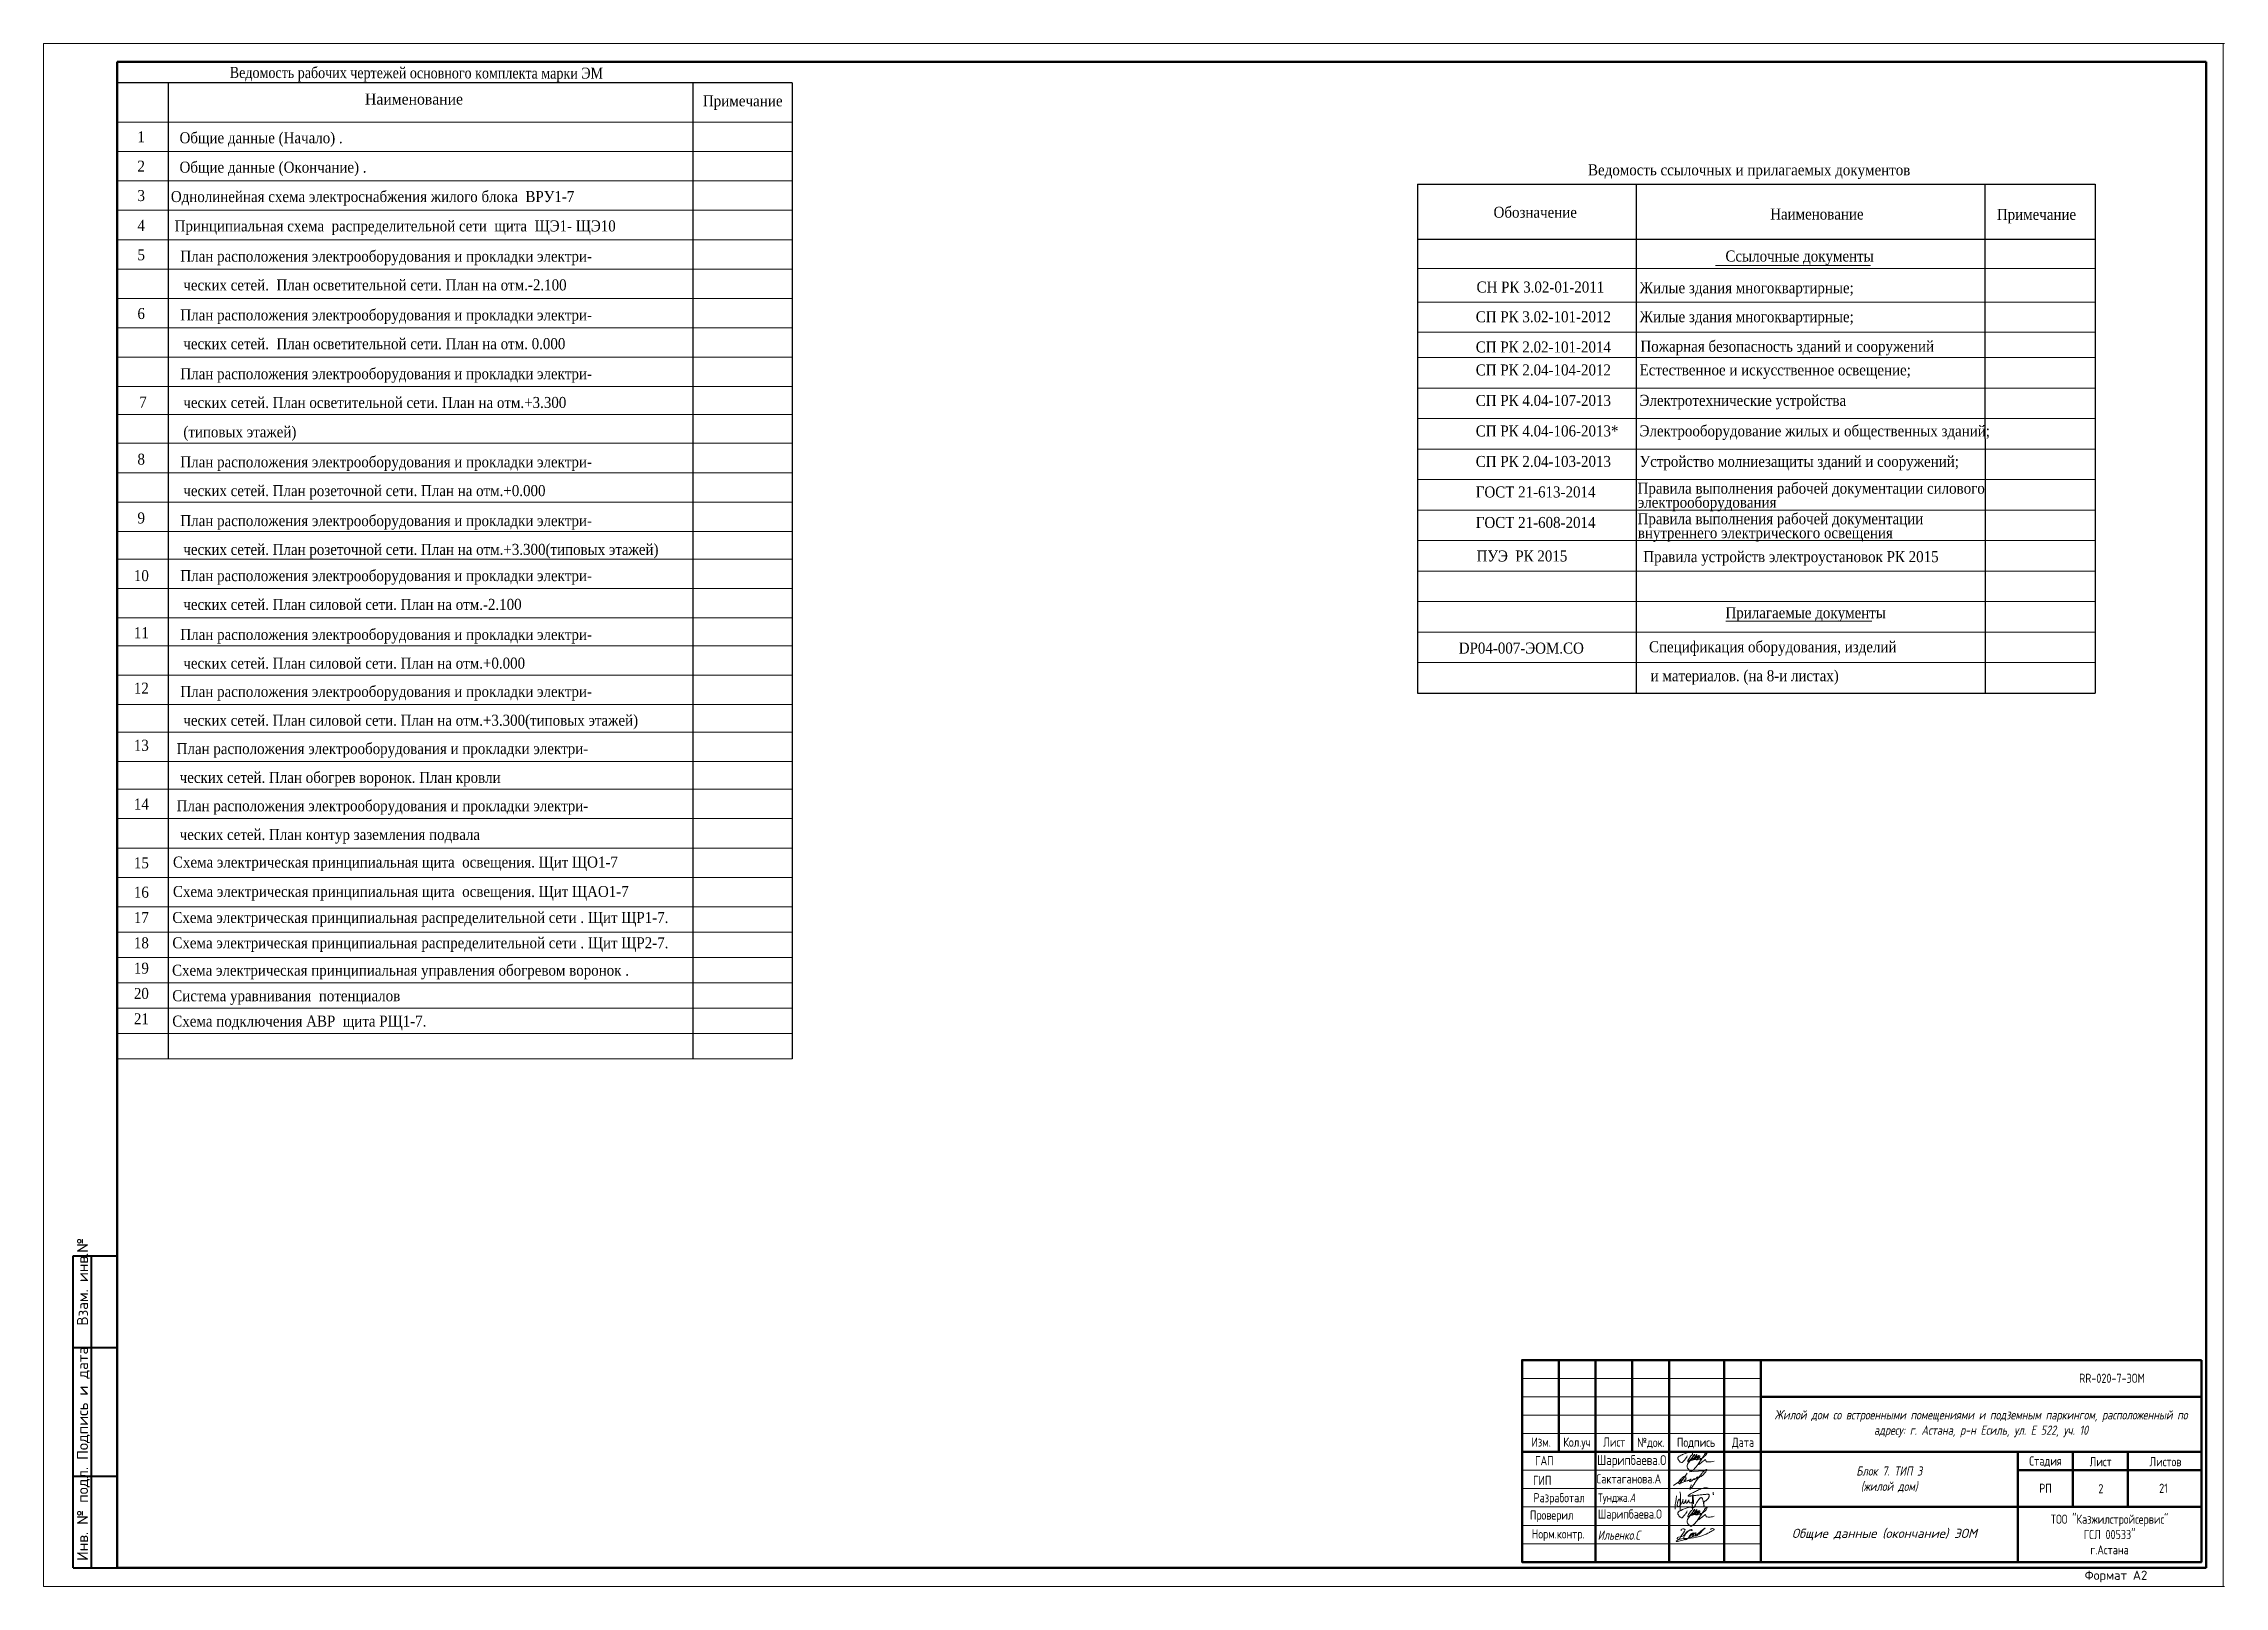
# Model space of a CAD drawing. Header units: millimetres. Extents: x 238368 to 12576735, y -3287118 to 3545602.
# Drawn here: x 5224906 to 5284306, y -2015377 to -1973377 of the extents above; entities that cross this region are included whole.
import ezdxf
from ezdxf.enums import TextEntityAlignment as Align

# ---------------------------------------------------------------- set-up
doc = ezdxf.new("R2010")
doc.units = ezdxf.units.MM
doc.layers.get('0').update_dxf_attribs({"lineweight": 13})
for name, color, linetype, lineweight in [('A-SHEET-n', 26, 'Continuous', 50), ('A-TABLE_2', 26, 'Continuous', 15), ('Frame', 7, 'Continuous', 30), ('Text standart (rus)', 7, 'Continuous', 13), ('Подпись', 162, 'Continuous', 15), ('Штамп', 7, 'Continuous', 50), ('ЭЛ текст', 7, 'Continuous', 20)]:
    doc.layers.add(name, color=color, linetype=linetype, lineweight=lineweight)
doc.layers.add('A_SHTAMP', color=7, linetype='Continuous')
doc.layers.add('ТП', color=7, linetype='Continuous')
doc.layers.add('G-IMPT', color=1, linetype='Continuous', lineweight=25, true_color=0xff0000)
doc.styles.add('GOST', font='isocpeur.ttf')
doc.styles.get("Standard").update_dxf_attribs({"font": 'isocpeur.ttf', "width": 0.8})
doc.styles.add('TNRC', font='times.ttf')
doc.styles.add('Стиль ВК', font='isocpeui.ttf', dxfattribs={"height": 250})

msp = doc.modelspace()

# ---------------------------------------------------------------- texts
at = {"lineweight": 15, "style": 'TNRC', "width": 0.863375}
msp.add_text('Ведомость рабочих чертежей основного комплекта марки ЭМ', height=300, rotation=359.8828, dxfattribs=at).set_placement((5229977, -1974311), (5240144, -1974332), align=Align.FIT)
at = {"lineweight": 15, "style": 'TNRC'}
for s, width, p, p2 in [('Наименование', 0.96514, (5233661, -1975036), (5236330, -1975036)), ('Примечание', 0.926233, (5242862, -1975084), (5245035, -1975084))]:
    msp.add_text(s, height=300, dxfattribs=dict(at, width=width)).set_placement(p, p2, align=Align.FIT)
at = {"lineweight": 15, "style": 'TNRC', "width": 0.9}
for s, p in [('1', (5227463, -1976063)), ('Общие данные (Начало) .  ', (5228609, -1976090)), ('2', (5227463, -1976863)), ('Общие данные (Окончание) .  ', (5228609, -1976890)), ('Ведомость ссылочных и прилагаемых документов', (5266974, -1976963)), ('3', (5227463, -1977663)), ('Однолинейная схема электроснабжения жилого блока  ВРУ1-7', (5228373, -1977690)), ('Обозначение', (5264401, -1978117)), ('Наименование', (5271934, -1978166)), ('Примечание', (5278109, -1978175)), ('4', (5227463, -1978475)), (' Принципиальная схема  распределительной сети  щита  ЩЭ1- ЩЭ10', (5228373, -1978490)), ('5', (5227463, -1979275)), ('План расположения электрооборудования и прокладки электри-', (5228632, -1979313, 96)), ('Ссылочные документы', (5270717, -1979310)), ('ческих сетей.  План осветительной сети. План на отм.-2.100  ', (5228713, -1980096, 96)), ('СН РК 3.02-01-2011  ', (5263937, -1980154)), ('Жилые здания многоквартирные;', (5268378, -1980173)), ('6', (5227463, -1980875)), ('План расположения электрооборудования и прокладки электри-', (5228632, -1980913, 96)), ('СП РК 3.02-101-2012', (5263916, -1980964)), ('Жилые здания многоквартирные;', (5268378, -1980961)), ('ческих сетей.  План осветительной сети. План на отм. 0.000', (5228713, -1981696, 96)), ('СП РК 2.02-101-2014', (5263916, -1981786)), ('Пожарная безопасность зданий и сооружений', (5268400, -1981766)), ('СП РК 2.04-104-2012', (5263916, -1982411)), ('Естественное и искусственное освещение;', (5268378, -1982409)), ('План расположения электрооборудования и прокладки электри-', (5228632, -1982513, 96)), ('7', (5227511, -1983285)), ('ческих сетей. План осветительной сети. План на отм.+3.300 ', (5228713, -1983296, 96)), ('СП РК 4.04-107-2013', (5263916, -1983242)), ('Электротехнические устройства', (5268378, -1983239)), ('(типовых этажей) ', (5228713, -1984096, 96)), ('СП РК 4.04-106-2013* ', (5263916, -1984072)), ('Электрооборудование жилых и общественных зданий;', (5268378, -1984069)), ('8', (5227463, -1984840)), ('План расположения электрооборудования и прокладки электри-', (5228632, -1984913, 96)), ('СП РК 2.04-103-2013', (5263916, -1984902)), ('Устройство молниезащиты зданий и сооружений;', (5268378, -1984900)), ('ческих сетей. План розеточной сети. План на отм.+0.000 ', (5228713, -1985696, 96)), ('ГОСТ 21-613-2014', (5263916, -1985733)), ('Правила выполнения рабочей документации силового ', (5268323, -1985631)), ('электрооборудования', (5268330, -1986013)), ('9', (5227463, -1986440)), ('План расположения электрооборудования и прокладки электри-', (5228632, -1986513, 96)), ('ГОСТ 21-608-2014', (5263916, -1986563)), ('Правила выполнения рабочей документации  ', (5268323, -1986461)), ('внутреннего электрического освещения', (5268330, -1986843)), ('ческих сетей. План розеточной сети. План на отм.+3.300(типовых этажей)  ', (5228713, -1987296, 96)), ('ПУЭ  РК 2015', (5263937, -1987476)), (' Правила устройств электроустановок РК 2015 ', (5268378, -1987494)), ('10', (5227365, -1988010)), ('План расположения электрооборудования и прокладки электри-', (5228632, -1988011, 96)), ('ческих сетей. План силовой сети. План на отм.-2.100  ', (5228713, -1988793, 96)), ('11', (5227365, -1989565)), ('План расположения электрооборудования и прокладки электри-', (5228632, -1989611, 96)), ('Прилагаемые документы', (5270717, -1989020)), ('DP04-007-ЭОМ.СО ', (5263452, -1989983)), ('Спецификация оборудования, изделий ', (5268635, -1989948)), ('ческих сетей. План силовой сети. План на отм.+0.000  ', (5228713, -1990393, 96)), ('и материалов. (на 8-и листах)', (5268679, -1990735)), ('12', (5227365, -1991074)), ('План расположения электрооборудования и прокладки электри-', (5228632, -1991165, 96)), ('ческих сетей. План силовой сети. План на отм.+3.300(типовых этажей)  ', (5228713, -1991948, 96)), ('13', (5227365, -1992629)), ('План расположения электрооборудования и прокладки электри-', (5228531, -1992720, 96)), ('ческих сетей. План обогрев воронок. План кровли', (5228613, -1993503, 96)), ('14', (5227365, -1994229)), ('План расположения электрооборудования и прокладки электри-', (5228531, -1994275, 96)), ('ческих сетей. План контур заземления подвала  ', (5228613, -1995058, 96)), ('15', (5227365, -1995829)), ('Схема электрическая принципиальная щита  освещения. Щит ЩО1-7', (5228430, -1995809)), ('16', (5227365, -1996629)), ('Схема электрическая принципиальная щита  освещения. Щит ЩАО1-7', (5228430, -1996609)), ('17', (5227365, -1997319)), ('Схема электрическая принципиальная распределительной сети . Щит ЩР1-7.', (5228414, -1997317)), ('18', (5227365, -1998008)), ('Схема электрическая принципиальная распределительной сети . Щит ЩР2-7.', (5228414, -1998007)), ('19', (5227365, -1998697)), ('Схема электрическая принципиальная управления обогревом воронок .', (5228405, -1998753)), ('20', (5227365, -1999386)), ('Система уравнивания  потенциалов  ', (5228412, -1999448)), ('21', (5227365, -2000076)), ('Схема подключения АВР  щита РЩ1-7.', (5228412, -2000138))]:
    msp.add_text(s, height=300, dxfattribs=at).set_placement(p)
at = {"linetype": 'Continuous', "style": 'GOST'}
msp.add_text('Инв. № подл. Подпись и дата   Взам. инв.№', height=300, rotation=90, dxfattribs=at).set_placement((5226116, -2014684))
at = {"layer": 'A-SHEET-n', "color": 0, "lineweight": 50, "style": 'GOST', "width": 0.8}
for s, height, p in [('Шарипбаева.О', 270.34, (5267219, -2012075)), ('Сактаганова.А', 250, (5267199, -2012576)), ('Шарипбаева.О', 250, (5267240, -2013534))]:
    msp.add_text(s, height=height, dxfattribs=at).set_placement(p)
at = {"layer": 'A-SHEET-n', "color": 0, "linetype": 'Continuous', "char_height": 250, "attachment_point": 5}
for s, insert, width in [('{\\fISOCPEUR|b0|i1|c204|p34;Жилой дом со встроенными помещениями и подземным паркингом, расположенный по адресу: г. Астана, р-н Есиль, ул. Е 522, уч. 10}', (5277679, -2010951), 12000), ('\\A1;ГAП', (5265784, -2011956), 6000), ('\\A1;Кол.уч', (5266672, -2011486), 6000), ('\\A1;Лист', (5267688, -2011449), 6000), ('\\A1;№док.', (5268687, -2011478), 6000), ('\\A1;Подпись', (5269915, -2011475), 6000), ('\\A1;Дата', (5271197, -2011480), 6000), ('\\A1;Стадия', (5279434, -2011983), 6000), ('\\A1;Лист', (5280936, -2011983), 6000), ('\\A1;Листов', (5282700, -2011983), 6000), ('\\A1;ГИП', (5265726, -2012493), 6000), ('{\\fISOCPEUR|b0|i1|c204|p34;Блок 7. ТИП 3\\P(жилой дом)}', (5275179, -2012466), 7000), ('\\A1;Разработал', (5266188, -2012998), 6000), ('\\A1;РП', (5279434, -2012707), 1380.27), ('\\A1;2', (5280943, -2012719), 1609.61), ('\\A1;21', (5282649, -2012707), 1609.61), ('\\A1;Проверил', (5265985, -2013470), 6000), ('ТОО "Казжилстройсервис"\\PГСЛ 00533"\\Pг.Астана', (5281179, -2013966), 6000), ('\\A1;Норм.контр.', (5266162, -2013984), 6000)]:
    msp.add_mtext(s, dxfattribs=dict(at, insert=insert, width=width))
at = {"layer": 'A-SHEET-n', "color": 0, "linetype": 'Continuous', "lineweight": 13, "insert": (5265697, -2011449), "char_height": 250, "width": 6000, "attachment_point": 5}
msp.add_mtext('\\A1;Изм.', dxfattribs=at)
at = {"layer": 'A-SHEET-n', "color": 0, "lineweight": 30, "insert": (5267245, -2012848), "char_height": 230, "attachment_point": 1}
msp.add_mtext_dynamic_manual_height_columns('Тунджа{\\fGOST Common|b0|i1|c0|p34;.\\fGOST Common|b0|i1|c162|p34;A }', width=1627.43, gutter_width=1, heights=[0], dxfattribs=at)
at = {"layer": 'A-SHEET-n', "color": 0, "linetype": 'Continuous', "lineweight": 30, "insert": (5268217, -2013983), "char_height": 250, "width": 1958.9, "attachment_point": 5, "style": 'GOST'}
msp.add_mtext('\\A1;\\pxql;{\\fGOST Common|b0|i1|c204|p34;\\W0.8;Ильенко\\fGOST Common|b0|i1|c0|p34;.\\fGOST Common|b0|i1|c204|p34;С}', dxfattribs=at)
at = {"layer": 'A_SHTAMP', "color": 0, "linetype": 'Continuous', "lineweight": 13, "insert": (5281246, -2009712), "char_height": 250, "width": 3167.44, "attachment_point": 5}
msp.add_mtext('RR-020-7-ЭОМ', dxfattribs=at)
at = {"layer": 'Штамп', "color": 7, "lineweight": 13, "insert": (5275046, -2013968, -317603), "char_height": 250, "width": 5631.8, "attachment_point": 5, "style": 'Стиль ВК'}
msp.add_mtext('Общие данные (окончание) ЭОМ', dxfattribs=at)
at = {"layer": 'ЭЛ текст', "color": 7, "lineweight": 30, "style": 'GOST'}
msp.add_text('Формат А2', height=250, dxfattribs=at).set_placement((5280500, -2015200))

# ---------------------------------------------------------------- blocks, each defined once
blk = doc.blocks.new('A$C057992fb')
at = {"layer": 'G-IMPT', "color": 154, "lineweight": 9, "true_color": 0x0052a5}
for points in [[(5386, 43584), (3608, 33561), (2272, 25866), (1315, 19990), (673, 15420), (284, 11648), (84, 8160), (11, 4448), (0, 0)], [(17362, 14978), (17173, 19223), (16965, 22658), (16739, 25381), (16498, 27490), (16244, 29084), (15978, 30260), (15703, 31118), (15420, 31756), (15131, 32256), (14837, 32641), (14539, 32919), (14237, 33097), (13931, 33183), (13622, 33184), (13311, 33106), (12999, 32959), (12684, 32745), (12366, 32456), (12041, 32077), (11708, 31596), (11363, 31000), (11003, 30275), (10627, 29410), (10231, 28389), (9816, 27209), (9393, 25895), (8974, 24482), (8575, 23003), (8208, 21493), (7888, 19985), (7627, 18513), (7440, 17112), (7336, 15810), (7314, 14612), (7366, 13519), (7486, 12530), (7668, 11644), (7907, 10863), (8195, 10186), (8527, 9612), (8897, 9142), (9305, 8777), (9753, 8517), (10240, 8363), (10768, 8316), (11338, 8376), (11950, 8545), (12606, 8823), (13305, 9213), (14050, 9729), (14839, 10384), (15673, 11194), (16551, 12174), (17476, 13340), (18445, 14705), (19460, 16285), (20516, 18084), (21583, 20068), (22630, 22190), (23622, 24405), (24525, 26666), (25307, 28928), (25934, 31145), (26372, 33272)], [(16097, 57545), (16948, 53558), (17543, 49068), (17914, 44213), (18097, 39127), (18124, 33948), (18030, 28810), (17850, 23850), (17617, 19204), (17362, 14978), (17107, 11163), (16867, 7717), (16661, 4602), (16505, 1777), (16418, -797), (16416, -3160), (16517, -5352)], [(26153, 32209), (25895, 30330), (25714, 28637), (25600, 27122), (25544, 25772), (25537, 24578), (25568, 23531), (25629, 22619), (25711, 21833), (25804, 21163), (25910, 20598), (26028, 20128), (26162, 19742), (26310, 19431), (26476, 19183), (26660, 18990), (26864, 18839), (27088, 18724), (27330, 18643), (27588, 18599), (27859, 18592), (28140, 18625), (28430, 18700), (28725, 18817), (29023, 18978), (29322, 19186), (29624, 19440), (29931, 19742), (30246, 20092), (30569, 20492), (30905, 20941), (31255, 21441), (31622, 21993), (32005, 22595), (32402, 23242), (32805, 23925), (33210, 24639), (33609, 25374), (33997, 26123), (34368, 26879), (34716, 27634), (35036, 28377), (35324, 29089), (35578, 29746), (35794, 30324), (35970, 30800), (36103, 31151), (36191, 31353), (36231, 31383), (36222, 31226), (36172, 30900), (36091, 30432), (35989, 29847), (35876, 29172), (35763, 28434), (35659, 27659), (35574, 26873), (35517, 26098), (35489, 25346), (35489, 24620), (35518, 23928), (35575, 23275), (35659, 22667), (35771, 22110), (35909, 21610), (36073, 21171), (36260, 20793), (36466, 20473), (36685, 20208), (36915, 19997), (37150, 19837), (37388, 19726), (37624, 19661), (37855, 19641), (38084, 19664), (38314, 19732), (38550, 19844), (38795, 19999), (39053, 20199), (39328, 20442), (39624, 20729), (39949, 21072), (40327, 21531), (40786, 22178), (41354, 23085), (42061, 24323), (42933, 25966), (44000, 28085), (45289, 30752)], [(45289, 30752), (45193, 29549), (45189, 28434), (45266, 27408), (45412, 26467), (45615, 25610), (45863, 24833), (46144, 24136), (46448, 23516), (46762, 22970), (47088, 22494), (47426, 22085), (47777, 21738), (48141, 21448), (48522, 21211), (48918, 21024), (49332, 20881), (49764, 20778), (50210, 20715), (50666, 20689), (51127, 20699), (51588, 20744), (52046, 20822), (52495, 20932), (52931, 21072), (53351, 21240), (53755, 21429), (54145, 21630), (54523, 21834), (54890, 22034), (55249, 22220), (55601, 22384), (55948, 22518), (56292, 22615), (56630, 22672), (56964, 22689), (57292, 22666), (57613, 22603), (57927, 22497), (58232, 22351), (58527, 22162), (58812, 21931), (59086, 21665), (59345, 21371), (59590, 21055), (59817, 20726), (60025, 20390), (60214, 20054), (60380, 19726), (60522, 19413), (60643, 19121), (60745, 18858), (60828, 18631), (60897, 18446), (60951, 18310), (60994, 18229), (61028, 18212), (61053, 18265), (61072, 18394), (61082, 18607), (61085, 18910), (61080, 19312), (61067, 19818), (61046, 20436), (61017, 21173), (60979, 22037), (60930, 23046), (60867, 24217), (60787, 25567), (60689, 27116), (60568, 28881), (60423, 30881), (60251, 33133), (60050, 35627), (59827, 38246), (59589, 40840), (59343, 43265), (59096, 45372), (58857, 47015), (58632, 48047), (58429, 48321), (58253, 47740), (58102, 46404), (57969, 44464), (57850, 42072), (57740, 39378), (57633, 36532), (57525, 33685), (57409, 30988), (57284, 28562), (57153, 26405), (57023, 24487), (56899, 22776), (56789, 21242), (56697, 19853), (56632, 18578), (56598, 17386), (56601, 16252), (56642, 15168), (56719, 14133), (56833, 13145), (56981, 12204), (57164, 11307), (57381, 10452), (57631, 9640), (57912, 8868), (58221, 8143), (58550, 7470), (58897, 6856), (59254, 6308), (59616, 5832), (59979, 5434), (60336, 5120), (60685, 4899), (61035, 4788), (61395, 4804), (61776, 4965), (62189, 5291), (62644, 5799), (63153, 6508), (63724, 7435), (64368, 8590), (65082, 9949), (65861, 11478), (66703, 13144), (67602, 14912), (68556, 16750), (69559, 18623), (70608, 20499), (71698, 22347), (72815, 24148), (73946, 25887), (75077, 27549), (76194, 29118), (77283, 30579), (78331, 31916), (79323, 33114), (80250, 34161), (81114, 35062), (81923, 35826), (82684, 36461), (83405, 36975), (84092, 37377), (84754, 37677), (85396, 37881), (86026, 37995), (86642, 38007), (87244, 37903), (87828, 37665), (88394, 37279), (88940, 36729), (89464, 36000), (89965, 35077), (90441, 33950), (90895, 32642), (91328, 31182), (91744, 29598), (92145, 27920), (92534, 26177), (92913, 24397), (93285, 22610), (93651, 20844), (94005, 19119), (94339, 17458), (94647, 15880), (94921, 14407), (95154, 13058), (95337, 11856), (95465, 10819), (95531, 9968), (95543, 9316), (95509, 8874), (95439, 8654), (95340, 8667), (95223, 8926), (95096, 9442), (94969, 10227), (94849, 11280), (94744, 12550), (94660, 13977), (94604, 15497), (94582, 17049), (94602, 18569), (94670, 19997), (94792, 21269), (94974, 22338), (95219, 23220), (95526, 23945), (95898, 24541), (96335, 25040), (96838, 25471), (97409, 25864), (98048, 26249), (98754, 26652), (99520, 27086), (100336, 27556), (101191, 28070), (102075, 28637), (102979, 29263), (103892, 29957), (104805, 30725), (105708, 31571), (106590, 32485), (107443, 33451), (108256, 34457), (109020, 35487), (109726, 36526), (110363, 37561), (110923, 38576), (111398, 39560), (111792, 40508), (112111, 41417), (112362, 42284), (112549, 43107), (112680, 43884), (112761, 44611), (112798, 45287), (112795, 45909), (112743, 46476), (112635, 46989), (112459, 47448), (112207, 47852), (111867, 48203), (111432, 48499), (110891, 48742), (110229, 48931), (109415, 49064), (108413, 49143), (107185, 49165), (105696, 49131), (103909, 49038), (101787, 48887), (99295, 48678), (96414, 48410), (93204, 48092), (89742, 47736), (86105, 47351), (82372, 46947), (78619, 46537), (74925, 46129), (71367, 45734), (68011, 45361), (64873, 45013), (61956, 44689), (59265, 44390), (56804, 44117), (54576, 43870), (52586, 43649), (50837, 43455), (49330, 43288), (48048, 43152), (46968, 43048), (46071, 42979), (45334, 42949), (44737, 42959), (44258, 43013), (43877, 43113), (43578, 43262), (43368, 43463), (43263, 43719), (43275, 44033), (43420, 44408), (43710, 44848), (44161, 45355), (44785, 45932), (45597, 46584), (46612, 47318), (47846, 48142), (49313, 49064), (51028, 50092), (53008, 51235), (55267, 52500), (57821, 53896), (60672, 55423), (63771, 57048), (67055, 58728), (70464, 60422), (73935, 62088), (77407, 63685), (80817, 65170), (84104, 66503), (87226, 67646), (90228, 68586), (93175, 69313), (96130, 69819), (99160, 70093), (102328, 70127), (105700, 69912), (109340, 69439)], [(125385, 56635), (125208, 54967), (125101, 53665), (125085, 52622), (125179, 51732), (125403, 50888), (125775, 49986), (126316, 48919), (127045, 47580)]]:
    blk.add_lwpolyline(points, dxfattribs=at)

# ---------------------------------------------------------------- linework, layer by layer
for p, q in [((5224906, -1973377), (5224906, -2015377)), ((5284306, -1973377), (5224906, -1973377)), ((5284270, -2015377), (5284270, -1973377)), ((5224906, -2015377), (5284306, -2015377))]:
    msp.add_line(p, q)
at = {"color": 7, "lineweight": 30}
for p, q in [((5245297, -1974446), (5226906, -1974446)), ((5228297, -1974446), (5228297, -2001013)), ((5242587, -1974446), (5242587, -2001013)), ((5245296, -1974446), (5245296, -2001013))]:
    msp.add_line(p, q, dxfattribs=at)
at = {"lineweight": 15}
for p, q in [((5245297, -1975515), (5226906, -1975515)), ((5226906, -1976315), (5245297, -1976315)), ((5226906, -1977115), (5245297, -1977115)), ((5226906, -1977915), (5245297, -1977915)), ((5226906, -1978715), (5245297, -1978715)), ((5226906, -1979515), (5245297, -1979515)), ((5226906, -1980315), (5245297, -1980315)), ((5226906, -1981115), (5245297, -1981115)), ((5226906, -1981915), (5245297, -1981915)), ((5226906, -1982715), (5245297, -1982715)), ((5226906, -1983470), (5245297, -1983470)), ((5226906, -1984258), (5245297, -1984258)), ((5226906, -1985058), (5245297, -1985058)), ((5226906, -1985858), (5245297, -1985858)), ((5226906, -1986658), (5245297, -1986658)), ((5226906, -1987413), (5245297, -1987413)), ((5226906, -1988213), (5245297, -1988213)), ((5226906, -1989013), (5245297, -1989013)), ((5226906, -1989768), (5245297, -1989768)), ((5226906, -1990568), (5245297, -1990568)), ((5226906, -1991368), (5245297, -1991368)), ((5226906, -1992122), (5245297, -1992122)), ((5226906, -1992922), (5245297, -1992922)), ((5226906, -1993677), (5245297, -1993677)), ((5226906, -1994477), (5245297, -1994477)), ((5226906, -1995277), (5245297, -1995277)), ((5226906, -1996077), (5245297, -1996077)), ((5226906, -1996877), (5245297, -1996877)), ((5226906, -1997566), (5245297, -1997566)), ((5226906, -1997566), (5245297, -1997566)), ((5226906, -1998256), (5245297, -1998256)), ((5226906, -1998945), (5245297, -1998945)), ((5226906, -1999634), (5245297, -1999634)), ((5226906, -2000324), (5245297, -2000324)), ((5226906, -2001013), (5245297, -2001013))]:
    msp.add_line(p, q, dxfattribs=at)
at = {"lineweight": 30}
msp.add_line((5225712, -2014877), (5226912, -2014877), dxfattribs=at)
at = {"layer": 'A-SHEET-n', "color": 0}
for p, q in [((5266179, -2011731), (5266179, -2009216)), ((5267179, -2014716), (5267179, -2009216)), ((5268179, -2011716), (5268179, -2009216)), ((5269179, -2014716), (5269179, -2009216)), ((5270679, -2014716), (5270679, -2009216)), ((5271679, -2014716), (5271679, -2009216)), ((5271679, -2010216), (5283679, -2010216)), ((5265179, -2011716), (5271679, -2011716)), ((5271679, -2011716), (5283679, -2011716)), ((5278679, -2011716), (5278679, -2014716)), ((5271679, -2013216), (5283679, -2013216))]:
    msp.add_line(p, q, dxfattribs=at)
at = {"layer": 'A-SHEET-n', "color": 0, "linetype": 'Continuous'}
for p, q in [((5280179, -2011716), (5280179, -2013216)), ((5281679, -2011716), (5281679, -2013216)), ((5278679, -2012216), (5283679, -2012216))]:
    msp.add_line(p, q, dxfattribs=at)
at = {"layer": 'A-SHEET-n', "linetype": 'Continuous', "lineweight": 13}
msp.add_line((5278679, -2013216), (5283679, -2013216), dxfattribs=at)
at = {"layer": 'A-SHEET-n', "color": 0}
msp.add_lwpolyline([(5283679, -2009216), (5265179, -2009216), (5265179, -2014716), (5283679, -2014716)], close=True, dxfattribs=at)
at = {"layer": 'A-TABLE_2', "color": 0}
for p, q in [((5265179, -2009716), (5271679, -2009716)), ((5265179, -2010216), (5271679, -2010216)), ((5265179, -2010716), (5271679, -2010716)), ((5265179, -2011216), (5271679, -2011216)), ((5265179, -2012216), (5271679, -2012216)), ((5265179, -2012716), (5271679, -2012716)), ((5265179, -2013216), (5271679, -2013216)), ((5265179, -2013716), (5271679, -2013716)), ((5265179, -2014216), (5271679, -2014216))]:
    msp.add_line(p, q, dxfattribs=at)
at = {"layer": 'Frame', "lineweight": 50}
for p, q in [((5226906, -1973877), (5226906, -2014877)), ((5283806, -1973877), (5226906, -1973877)), ((5283806, -2014877), (5283806, -1973877)), ((5226906, -2014877), (5283806, -2014877))]:
    msp.add_line(p, q, dxfattribs=at)
at = {"layer": 'Text standart (rus)', "lineweight": 30}
msp.add_line((5262325, -1977201), (5262325, -1991058), dxfattribs=at)
at = {"layer": 'Text standart (rus)'}
for p, q in [((5262325, -1979501), (5280786, -1979501)), ((5270449, -1979417), (5274667, -1979417)), ((5262325, -1980414), (5280786, -1980414)), ((5262325, -1981237), (5280786, -1981237)), ((5262325, -1981923), (5280786, -1981923)), ((5262325, -1981923), (5280786, -1981923)), ((5262325, -1982753), (5280786, -1982753)), ((5262325, -1983584), (5280786, -1983584)), ((5262325, -1984414), (5280786, -1984414)), ((5262325, -1985245), (5280786, -1985245)), ((5262325, -1986075), (5280786, -1986075)), ((5262325, -1986905), (5280786, -1986905)), ((5262325, -1987736), (5280786, -1987736)), ((5262325, -1988566), (5280786, -1988566)), ((5270726, -1989096), (5274700, -1989096)), ((5262325, -1989397), (5280786, -1989397)), ((5262325, -1990227), (5280786, -1990227))]:
    msp.add_line(p, q, dxfattribs=at)
at = {"layer": 'Text standart (rus)', "lineweight": 30}
for points in [[(5262325, -1977201), (5280786, -1977201)], [(5268285, -1977201), (5268285, -1991058)], [(5277786, -1977201), (5277793, -1991058)], [(5280786, -1977201), (5280786, -1991058)], [(5262325, -1978701), (5280786, -1978701)], [(5262325, -1991058), (5280786, -1991058)]]:
    msp.add_lwpolyline(points, dxfattribs=at)
at = {"layer": 'Подпись', "color": 0, "lineweight": 13}
for p, q in [((5269301, -2012631), (5269558, -2012459)), ((5269671, -2012298), (5269461, -2012597)), ((5269724, -2012255), (5270113, -2012228))]:
    msp.add_line(p, q, dxfattribs=at)
for points in [[(5269416, -2011886), (5269416, -2011886), (5269416, -2011845), (5269501, -2011812), (5269532, -2011796)], [(5269532, -2011796), (5269532, -2011796), (5269565, -2011778), (5269811, -2011689), (5269820, -2011745)], [(5269678, -2011820), (5269661, -2011855), (5269665, -2011858), (5269639, -2011891)], [(5269757, -2011852), (5269757, -2011852), (5269749, -2011864), (5269666, -2011989), (5269705, -2011984)], [(5269705, -2011984), (5269705, -2011984), (5269715, -2011983), (5269858, -2011828), (5269867, -2011815)], [(5269745, -2011965), (5269745, -2011965), (5269785, -2011919), (5269834, -2011886), (5269894, -2011874)], [(5269820, -2011745), (5269820, -2011745), (5269829, -2011797), (5269786, -2011813), (5269757, -2011852)], [(5269882, -2011786), (5269882, -2011786), (5269856, -2011786), (5269804, -2011888), (5269777, -2011914)], [(5269851, -2011899), (5269851, -2011899), (5269862, -2011887), (5269953, -2011799), (5269936, -2011788)], [(5269936, -2011788), (5269936, -2011788), (5269928, -2011784), (5269868, -2011885), (5269854, -2011899)], [(5269964, -2011831), (5269964, -2011831), (5269959, -2011831), (5269866, -2011941), (5269929, -2011927)], [(5269867, -2011815), (5269867, -2011815), (5269873, -2011806), (5269889, -2011802), (5269882, -2011786)], [(5269894, -2011874), (5269894, -2011874), (5269917, -2011869), (5269947, -2011869), (5269974, -2011872)], [(5269900, -2011893), (5269900, -2011893), (5269901, -2011892), (5269990, -2011828), (5269964, -2011831)], [(5269990, -2011819), (5269990, -2011819), (5269977, -2011820), (5269913, -2011867), (5269913, -2011901)], [(5269929, -2011927), (5269929, -2011927), (5269969, -2011918), (5270043, -2011816), (5269990, -2011819)], [(5269983, -2011883), (5269983, -2011883), (5270012, -2011862), (5269959, -2011835), (5269952, -2011897)], [(5269974, -2011872), (5269974, -2011872), (5270005, -2011875), (5270035, -2011884), (5270035, -2011922)], [(5270215, -2011731), (5270215, -2011731), (5270159, -2011731), (5270120, -2011849), (5270075, -2011897)], [(5270092, -2011878), (5270092, -2011878), (5270113, -2011871), (5270132, -2011844), (5270150, -2011836)], [(5270150, -2011836), (5270180, -2011812), (5270215, -2011771), (5270215, -2011731)], [(5269491, -2011997), (5269491, -2011997), (5269480, -2011992), (5269416, -2011912), (5269416, -2011886)], [(5269584, -2011958), (5269584, -2011958), (5269558, -2011993), (5269538, -2012019), (5269491, -2011997)], [(5269639, -2011891), (5269639, -2011891), (5269619, -2011917), (5269605, -2011930), (5269584, -2011958)], [(5269721, -2012201), (5269721, -2012201), (5269647, -2012138), (5269689, -2012030), (5269745, -2011965)], [(5269830, -2012214), (5269830, -2012214), (5269785, -2012242), (5269767, -2012240), (5269721, -2012201)], [(5269777, -2011914), (5269777, -2011914), (5269758, -2011932), (5269786, -2011971), (5269851, -2011899)], [(5269986, -2012033), (5269986, -2012033), (5269968, -2012066), (5269856, -2012198), (5269830, -2012214)], [(5269854, -2011899), (5269854, -2011899), (5269836, -2011918), (5269851, -2011946), (5269900, -2011893)], [(5269913, -2011901), (5269913, -2011901), (5269913, -2011955), (5269937, -2011915), (5269983, -2011883)], [(5269952, -2011897), (5269952, -2011897), (5269945, -2011949), (5269969, -2011932), (5270010, -2011913)], [(5270021, -2011977), (5270021, -2011977), (5270012, -2012040), (5269950, -2012091), (5270077, -2011996)], [(5270075, -2011897), (5270075, -2011897), (5270074, -2011897), (5269986, -2012032), (5269986, -2012033)], [(5270010, -2011913), (5270010, -2011913), (5270026, -2011906), (5270050, -2011892), (5270092, -2011878)], [(5270035, -2011922), (5270035, -2011922), (5270035, -2011960), (5270022, -2011967), (5270021, -2011977)], [(5270077, -2011996), (5270077, -2011996), (5270094, -2011984), (5270184, -2011901), (5270184, -2011939)], [(5270184, -2011939), (5270184, -2011939), (5270184, -2011992), (5270215, -2011990), (5270294, -2011990)], [(5270294, -2011990), (5270294, -2011990), (5270324, -2011990), (5270379, -2011982), (5270405, -2011966)], [(5269416, -2013386), (5269416, -2013386), (5269416, -2013345), (5269501, -2013312), (5269532, -2013296)], [(5269491, -2013497), (5269491, -2013497), (5269480, -2013492), (5269416, -2013412), (5269416, -2013386)], [(5269584, -2013458), (5269584, -2013458), (5269558, -2013493), (5269538, -2013519), (5269491, -2013497)], [(5269532, -2013296), (5269532, -2013296), (5269565, -2013278), (5269811, -2013189), (5269820, -2013245)], [(5269639, -2013391), (5269639, -2013391), (5269619, -2013417), (5269605, -2013430), (5269584, -2013458)], [(5269678, -2013320), (5269661, -2013355), (5269665, -2013358), (5269639, -2013391)], [(5269757, -2013352), (5269757, -2013352), (5269749, -2013364), (5269666, -2013489), (5269705, -2013484)], [(5269721, -2013701), (5269721, -2013701), (5269647, -2013638), (5269689, -2013530), (5269745, -2013465)], [(5269705, -2013484), (5269705, -2013484), (5269715, -2013483), (5269858, -2013328), (5269867, -2013315)], [(5269745, -2013465), (5269745, -2013465), (5269785, -2013419), (5269834, -2013386), (5269894, -2013374)], [(5269820, -2013245), (5269820, -2013245), (5269829, -2013297), (5269786, -2013313), (5269757, -2013352)], [(5269777, -2013414), (5269777, -2013414), (5269758, -2013432), (5269786, -2013471), (5269851, -2013399)], [(5269882, -2013286), (5269882, -2013286), (5269856, -2013286), (5269804, -2013388), (5269777, -2013414)], [(5269986, -2013533), (5269986, -2013533), (5269968, -2013566), (5269856, -2013698), (5269830, -2013714)], [(5269854, -2013399), (5269854, -2013399), (5269836, -2013418), (5269851, -2013446), (5269900, -2013393)], [(5269851, -2013399), (5269851, -2013399), (5269862, -2013387), (5269953, -2013299), (5269936, -2013288)], [(5269936, -2013288), (5269936, -2013288), (5269928, -2013284), (5269868, -2013385), (5269854, -2013399)], [(5269964, -2013331), (5269964, -2013331), (5269959, -2013331), (5269866, -2013441), (5269929, -2013427)], [(5269867, -2013315), (5269867, -2013315), (5269873, -2013306), (5269889, -2013302), (5269882, -2013286)], [(5269894, -2013374), (5269894, -2013374), (5269917, -2013369), (5269947, -2013369), (5269974, -2013372)], [(5269900, -2013393), (5269900, -2013393), (5269901, -2013392), (5269990, -2013328), (5269964, -2013331)], [(5269990, -2013319), (5269990, -2013319), (5269977, -2013320), (5269913, -2013367), (5269913, -2013401)], [(5269913, -2013401), (5269913, -2013401), (5269913, -2013455), (5269937, -2013415), (5269983, -2013383)], [(5269929, -2013427), (5269929, -2013427), (5269969, -2013418), (5270043, -2013316), (5269990, -2013319)], [(5269952, -2013397), (5269952, -2013397), (5269945, -2013449), (5269969, -2013432), (5270010, -2013413)], [(5270021, -2013477), (5270021, -2013477), (5270012, -2013540), (5269950, -2013591), (5270077, -2013496)], [(5269983, -2013383), (5269983, -2013383), (5270012, -2013362), (5269959, -2013335), (5269952, -2013397)], [(5269974, -2013372), (5269974, -2013372), (5270005, -2013375), (5270035, -2013384), (5270035, -2013422)], [(5270075, -2013397), (5270075, -2013397), (5270074, -2013397), (5269986, -2013532), (5269986, -2013533)], [(5270010, -2013413), (5270010, -2013413), (5270026, -2013406), (5270050, -2013392), (5270092, -2013378)], [(5270035, -2013422), (5270035, -2013422), (5270035, -2013460), (5270022, -2013467), (5270021, -2013477)], [(5270215, -2013231), (5270215, -2013231), (5270159, -2013231), (5270120, -2013349), (5270075, -2013397)], [(5270077, -2013496), (5270077, -2013496), (5270094, -2013484), (5270184, -2013401), (5270184, -2013439)], [(5270092, -2013378), (5270092, -2013378), (5270113, -2013371), (5270132, -2013344), (5270150, -2013336)], [(5270150, -2013336), (5270180, -2013312), (5270215, -2013271), (5270215, -2013231)], [(5270184, -2013439), (5270184, -2013439), (5270184, -2013492), (5270215, -2013490), (5270294, -2013490)], [(5270294, -2013490), (5270294, -2013490), (5270324, -2013490), (5270379, -2013482), (5270405, -2013466)], [(5269830, -2013714), (5269830, -2013714), (5269785, -2013742), (5269767, -2013740), (5269721, -2013701)]]:
    msp.add_open_spline(points, degree=3, dxfattribs=at)
for points, knots in [([(5269601, -2012481), (5269598, -2012486), (5269573, -2012519), (5269604, -2012505), (5269632, -2012477), (5269640, -2012461), (5269643, -2012441), (5269640, -2012419), (5269630, -2012400), (5269615, -2012387), (5269596, -2012383), (5269570, -2012395), (5269546, -2012415), (5269523, -2012435), (5269503, -2012457), (5269485, -2012476), (5269471, -2012494), (5269461, -2012508), (5269451, -2012523), (5269441, -2012544), (5269435, -2012566), (5269459, -2012577), (5269488, -2012573), (5269519, -2012557), (5269556, -2012539), (5269599, -2012524), (5269639, -2012512), (5269678, -2012503), (5269708, -2012496), (5269735, -2012485), (5269768, -2012465), (5269793, -2012450), (5269765, -2012476), (5269733, -2012518), (5269739, -2012528), (5269770, -2012516), (5269789, -2012509), (5269808, -2012499), (5269822, -2012485), (5269831, -2012467), (5269848, -2012456), (5269888, -2012455), (5269850, -2012440), (5269854, -2012476), (5269873, -2012466), (5269893, -2012453), (5269911, -2012445), (5269926, -2012438), (5269942, -2012426), (5269979, -2012400), (5269959, -2012392), (5269933, -2012419), (5269926, -2012440), (5269943, -2012438), (5269970, -2012423), (5269990, -2012413), (5270009, -2012405), (5270031, -2012395), (5270053, -2012384), (5270074, -2012371), (5270093, -2012356), (5270110, -2012339), (5270124, -2012322), (5270137, -2012307), (5270149, -2012291), (5270163, -2012276), (5270178, -2012259), (5270192, -2012240), (5270203, -2012220), (5270214, -2012194), (5270201, -2012191), (5270155, -2012220), (5270126, -2012241), (5270100, -2012267), (5270079, -2012293), (5270063, -2012315), (5270035, -2012353), (5269992, -2012408), (5269942, -2012474), (5269905, -2012529), (5269882, -2012564), (5269863, -2012593), (5269843, -2012622), (5269823, -2012650), (5269806, -2012674), (5269792, -2012692), (5269778, -2012709), (5269763, -2012726), (5269746, -2012743), (5269749, -2012718), (5269759, -2012685), (5269768, -2012661), (5269778, -2012639), (5269786, -2012621), (5269790, -2012611)], [0, 0, 0, 0, 0.00060755, 0.00247273, 0.00315236, 0.00383199, 0.00449622, 0.00516044, 0.00586758, 0.00639794, 0.00702849, 0.00793602, 0.00902725, 0.00966472, 0.01093966, 0.01204751, 0.01260144, 0.01315537, 0.01360808, 0.01406079, 0.01496622, 0.0157244, 0.01659251, 0.01750874, 0.01927518, 0.02058351, 0.02197982, 0.02337612, 0.0244073, 0.02543847, 0.02620867, 0.02697888, 0.02843492, 0.02901787, 0.03009652, 0.03055027, 0.03141584, 0.03199288, 0.03273637, 0.03356858, 0.03406091, 0.03453927, 0.03569146, 0.03623139, 0.03687441, 0.03740068, 0.03795656, 0.0388348, 0.03945149, 0.04006819, 0.04155671, 0.04199123, 0.04256485, 0.0434437, 0.04406192, 0.04468015, 0.0455023, 0.04632445, 0.04712656, 0.04792867, 0.04873079, 0.0495329, 0.05018967, 0.05084645, 0.05150323, 0.05216, 0.05304957, 0.05393914, 0.05438392, 0.0548287, 0.05606482, 0.05675794, 0.05840456, 0.05970462, 0.06100469, 0.06165472, 0.06230475, 0.06550751, 0.06871026, 0.07037213, 0.072034, 0.07286494, 0.07369587, 0.07535774, 0.07625447, 0.07715121, 0.07759957, 0.07804794, 0.07872049, 0.07973911, 0.08053355, 0.08106318, 0.08212244, 0.08318169, 0.08318169, 0.08318169, 0.08318169]), ([(5269514, -2013866), (5269511, -2013852), (5269501, -2013805), (5269680, -2013810), (5269508, -2013957), (5269461, -2014151), (5269364, -2014033), (5269598, -2014037), (5269609, -2013916), (5269811, -2013795), (5269805, -2013875), (5269756, -2013834), (5269694, -2013879), (5269633, -2013942), (5269580, -2014020), (5269590, -2014148), (5269733, -2014069), (5269822, -2013904), (5269750, -2013991), (5269735, -2014016), (5269708, -2014083), (5269709, -2014022), (5269779, -2013998), (5269809, -2013953), (5269838, -2013911), (5269872, -2013973), (5269831, -2013995), (5269799, -2014053), (5269838, -2013963), (5269852, -2013941), (5269921, -2013904), (5269909, -2013948), (5269902, -2013970), (5269875, -2014017), (5269941, -2014002), (5269966, -2013975), (5270020, -2013942), (5270062, -2013882), (5270223, -2013745), (5270043, -2013871), (5269968, -2013945), (5269823, -2014045), (5269636, -2014085), (5269510, -2014140), (5269320, -2014166), (5269526, -2014061), (5269708, -2014088), (5269987, -2014034), (5270210, -2013953), (5270314, -2013887), (5270469, -2013815), (5270322, -2013790), (5270316, -2013829), (5270314, -2013838)], [0, 0, 0, 0, 0.356616, 1.272558, 2.865807, 4.634394, 4.986691, 6.409221, 8.252639, 9.710469, 9.818151, 10.27956, 10.749416, 11.964584, 12.986681, 13.504455, 15.222795, 16.1628, 16.79385, 17.272401, 17.706783, 17.7859, 18.807471, 19.425643, 19.649559, 19.990004, 20.751177, 20.937822, 21.514628, 22.132842, 22.608707, 22.709584, 23.323215, 23.47388, 24.059158, 24.304273, 24.717302, 25.808766, 27.030189, 28.417996, 29.437299, 30.808377, 33.450094, 34.77735, 35.868975, 36.799427, 39.193349, 42.486695, 44.905411, 45.880086, 46.93717, 47.809076, 48.05934, 48.05934, 48.05934, 48.05934])]:
    msp.add_open_spline(points, degree=3, knots=knots, dxfattribs=at)
at = {"layer": 'ТП', "lineweight": 40}
for p, q in [((5225712, -2006377), (5226912, -2006377)), ((5225712, -2014877), (5225712, -2006377)), ((5226212, -2014877), (5226212, -2006377)), ((5225712, -2008877), (5226912, -2008877)), ((5225712, -2012377), (5226912, -2012377)), ((5225712, -2014877), (5226912, -2014877))]:
    msp.add_line(p, q, dxfattribs=at)

# ---------------------------------------------------------------- block references
at = {"color": 0, "xscale": 0.008271777308926935, "yscale": 0.008271777308926935, "zscale": 0.008271777308926935}
msp.add_blockref('A$C057992fb', (5269343, -2013277), dxfattribs=at)

msp.set_redraw_order([(e.dxf.handle, doc.entitydb.next_handle()) for e in msp.query("TEXT MTEXT ATTDEF DIMENSION ARC_DIMENSION")])  # texts and dimensions are drawn at this point

doc.saveas('drawing.dxf')
